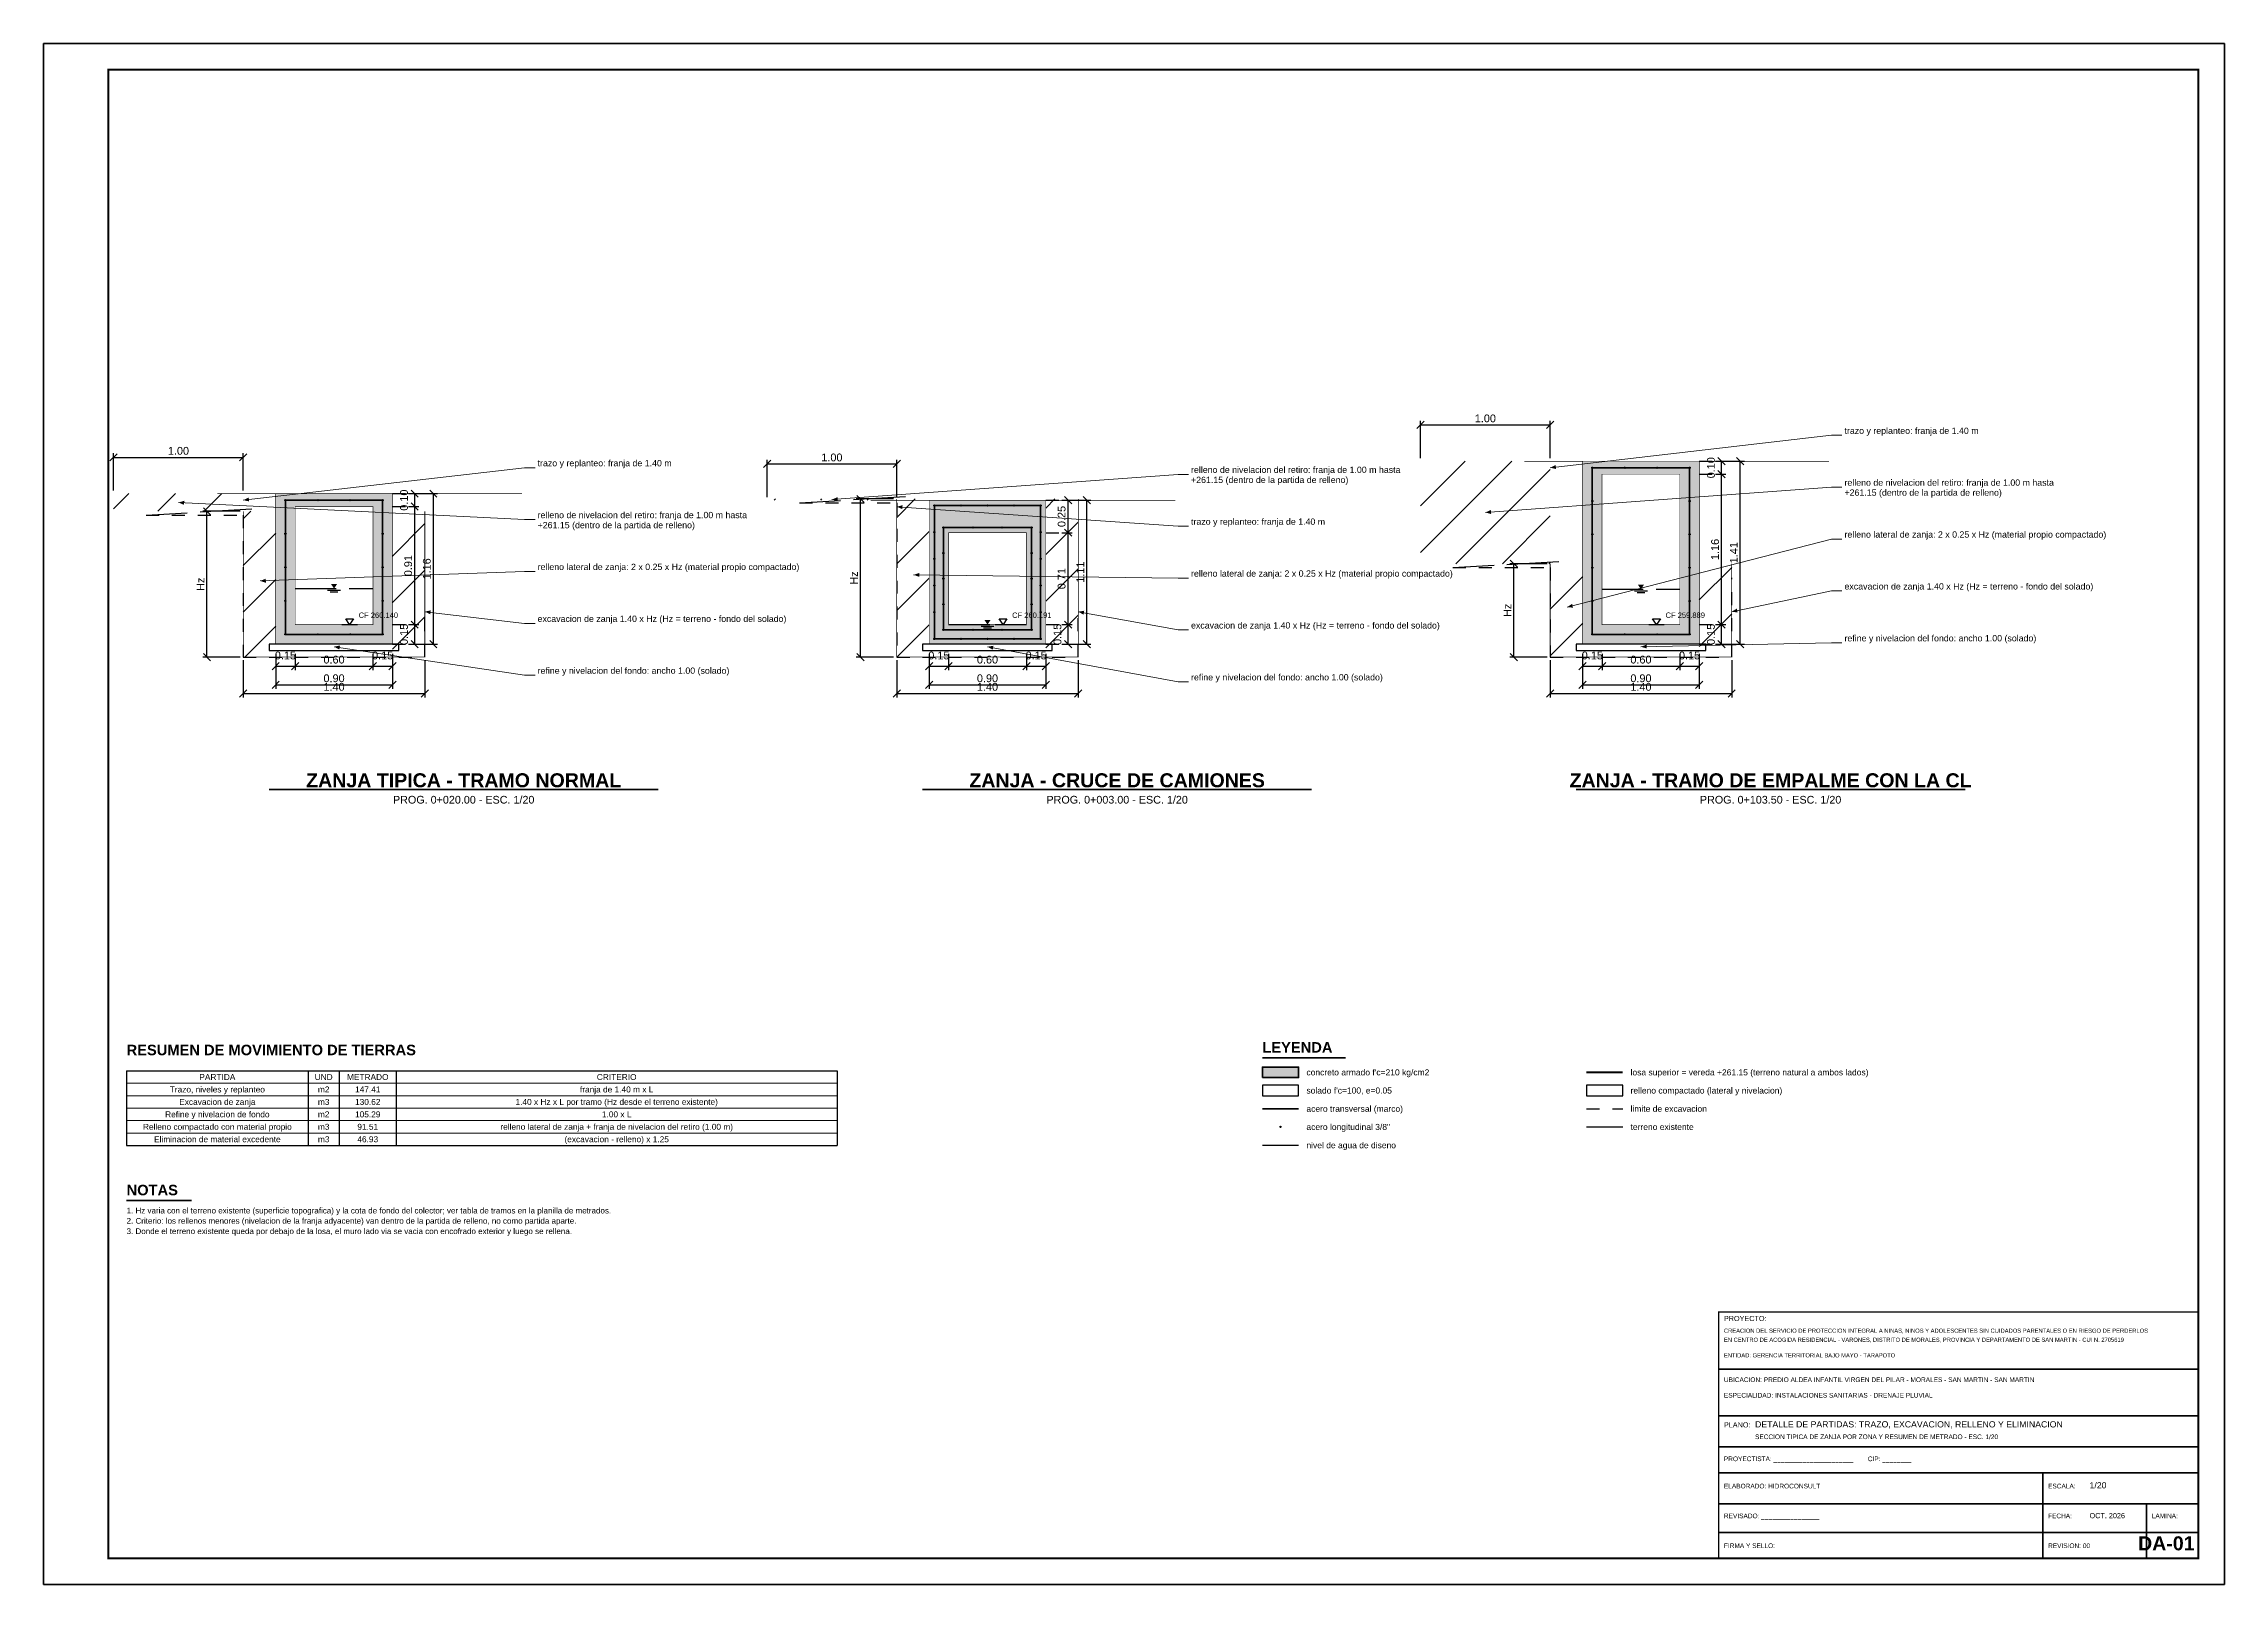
# Model space of a CAD drawing. Header units: metres. Extents: x 349122 to 349453, y 9281252 to 9281971.
# Drawn here: x 349172 to 349188.82, y 9281451.79 to 9281463.67 of the extents above; entities that cross this region are included whole.
import ezdxf
from ezdxf.enums import TextEntityAlignment as Align

# ---------------------------------------------------------------- set-up
doc = ezdxf.new("R2010")
doc.units = ezdxf.units.M
doc.header["$LTSCALE"] = 0.25
doc.linetypes.add('DASHED', pattern=[1.524, 1.27, -0.254])
doc.linetypes.add('HIDDEN', pattern=[0.375, 0.25, -0.125])
for name, color, linetype, lineweight in [('ACERO', 1, 'CONTINUOUS', 35), ('AGUA', 150, 'DASHED', 25), ('CONCRETO', 250, 'CONTINUOUS', 50), ('COTAS', 94, 'CONTINUOUS', 18), ('GRILLA', 9, 'CONTINUOUS', 13), ('LLAMADAS', 30, 'CONTINUOUS', 18), ('MARCO', 7, 'CONTINUOUS', 50), ('ROTULO', 7, 'CONTINUOUS', 35), ('TERRENO', 7, 'CONTINUOUS', 30), ('TITULOS', 160, 'CONTINUOUS', 35)]:
    doc.layers.add(name, color=color, linetype=linetype, lineweight=lineweight)
for name, color, linetype in [('ACERO-PUNTOS', 5, 'CONTINUOUS'), ('AGUA-SIMBOLO', 150, 'CONTINUOUS'), ('EXCAVACION', 8, 'HIDDEN'), ('GUITARRA', 8, 'CONTINUOUS'), ('LEYENDA', 7, 'CONTINUOUS'), ('NIVELES', 7, 'CONTINUOUS'), ('RELLENO', 32, 'CONTINUOUS'), ('ROTULO-TEXTO', 7, 'CONTINUOUS'), ('SOLADO', 8, 'CONTINUOUS'), ('TERRENO-EXISTENTE', 8, 'DASHED'), ('TEXTOS', 7, 'CONTINUOUS'), ('TEXTOS-NOTAS', 7, 'CONTINUOUS')]:
    doc.layers.add(name, color=color, linetype=linetype)
doc.layers.add('CONCRETO-ACHURADO', color=8, linetype='CONTINUOUS', true_color=0xe2e2e2)
doc.styles.get("Standard").update_dxf_attribs({"font": 'arial.ttf'})
doc.styles.add('TITULOS', font='arialbd.ttf')
doc.dimstyles.new('COT-20', dxfattribs={"dimscale": 0.02, "dimtxt": 3, "dimasz": 2.2, "dimexe": 1.6, "dimexo": 1.2, "dimgap": 1, "dimtad": 1, "dimzin": 0, "dimdsep": 46, "dimtxsty": 'Standard', "dimtsz": 1.4, "dimcen": 2.5, "dimclrd": 256, "dimclre": 256, "dimclrt": 7, "dimazin": 3, "dimtfac": 1, "dimtmove": 0, "dimatfit": 3})

msp = doc.modelspace()

# ---------------------------------------------------------------- texts
at = {"layer": 'LEYENDA'}
for s, p in [("concreto armado f'c=210 kg/cm2", (349181.74, 9281455.738)), ('losa superior = vereda +261.15 (terreno natural a ambos lados)', (349184.24, 9281455.738)), ("solado f'c=100, e=0.05", (349181.74, 9281455.598)), ('acero transversal (marco)', (349181.74, 9281455.457)), ('relleno compactado (lateral y nivelacion)', (349184.24, 9281455.598)), ('limite de excavacion', (349184.24, 9281455.457)), ('acero longitudinal 3/8"', (349181.74, 9281455.317)), ('terreno existente', (349184.24, 9281455.317)), ('nivel de agua de diseno', (349181.74, 9281455.176))]:
    msp.add_text(s, height=0.0468, dxfattribs=at).set_placement(p, align=Align.MIDDLE_LEFT)
at = {"layer": 'NIVELES'}
for s, p in [('CF 260.140', (349174.43, 9281459.242)), ('CF 260.191', (349179.47, 9281459.242)), ('CF 259.889', (349184.51, 9281459.242))]:
    msp.add_text(s, height=0.0416, dxfattribs=at).set_placement(p)
at = {"layer": 'ROTULO-TEXTO'}
for s, height, p in [('PROYECTO:', 0.04, (349184.96, 9281453.82)), ('CREACION DEL SERVICIO DE PROTECCION INTEGRAL A NINAS, NINOS Y ADOLESCENTES SIN CUIDADOS PARENTALES O EN RIESGO DE PERDERLOS', 0.032, (349184.96, 9281453.73)), ('EN CENTRO DE ACOGIDA RESIDENCIAL - VARONES, DISTRITO DE MORALES, PROVINCIA Y DEPARTAMENTO DE SAN MARTIN - CUI N. 2705619', 0.032, (349184.96, 9281453.66)), ('ENTIDAD: GERENCIA TERRITORIAL BAJO MAYO - TARAPOTO', 0.032, (349184.96, 9281453.54)), ('UBICACION: PREDIO ALDEA INFANTIL VIRGEN DEL PILAR - MORALES - SAN MARTIN - SAN MARTIN', 0.036, (349184.96, 9281453.35)), ('ESPECIALIDAD: INSTALACIONES SANITARIAS - DRENAJE PLUVIAL', 0.036, (349184.96, 9281453.23)), ('PLANO:', 0.04, (349184.96, 9281453)), ('SECCION TIPICA DE ZANJA POR ZONA Y RESUMEN DE METRADO - ESC. 1/20', 0.036, (349185.2, 9281452.91)), ('DETALLE DE PARTIDAS: TRAZO, EXCAVACION, RELLENO Y ELIMINACION', 0.048, (349185.2, 9281453)), ('PROYECTISTA: ______________________        CIP: ________', 0.036, (349184.96, 9281452.74)), ('ELABORADO: HIDROCONSULT', 0.036, (349184.96, 9281452.53)), ('ESCALA:', 0.036, (349187.46, 9281452.53)), ('1/20', 0.048, (349187.78, 9281452.53)), ('REVISADO: ________________', 0.036, (349184.96, 9281452.3)), ('FECHA:', 0.036, (349187.46, 9281452.3)), ('OCT. 2026', 0.04, (349187.78, 9281452.3)), ('LAMINA:', 0.036, (349188.26, 9281452.3)), ('FIRMA Y SELLO:', 0.036, (349184.96, 9281452.07)), ('REVISION: 00', 0.036, (349187.46, 9281452.07))]:
    msp.add_text(s, height=height, dxfattribs=at).set_placement(p)
at = {"layer": 'TEXTOS'}
for s, p in [('trazo y replanteo: franja de 1.40 m', (349185.89, 9281460.661)), ('trazo y replanteo: franja de 1.40 m', (349175.81, 9281460.411)), ('relleno de nivelacion del retiro: franja de 1.00 m hasta', (349180.85, 9281460.36)), ('+261.15 (dentro de la partida de relleno)', (349180.85, 9281460.282)), ('+261.15 (dentro de la partida de relleno)', (349185.89, 9281460.184)), ('relleno de nivelacion del retiro: franja de 1.00 m hasta', (349185.89, 9281460.261)), ('relleno de nivelacion del retiro: franja de 1.00 m hasta', (349175.81, 9281460.011)), ('trazo y replanteo: franja de 1.40 m', (349180.85, 9281459.96)), ('+261.15 (dentro de la partida de relleno)', (349175.81, 9281459.933)), ('relleno lateral de zanja: 2 x 0.25 x Hz (material propio compactado)', (349185.89, 9281459.861)), ('relleno lateral de zanja: 2 x 0.25 x Hz (material propio compactado)', (349175.81, 9281459.611)), ('relleno lateral de zanja: 2 x 0.25 x Hz (material propio compactado)', (349180.85, 9281459.56)), ('excavacion de zanja 1.40 x Hz (Hz = terreno - fondo del solado)', (349185.89, 9281459.461)), ('excavacion de zanja 1.40 x Hz (Hz = terreno - fondo del solado)', (349175.81, 9281459.211)), ('excavacion de zanja 1.40 x Hz (Hz = terreno - fondo del solado)', (349180.85, 9281459.16)), ('refine y nivelacion del fondo: ancho 1.00 (solado)', (349185.89, 9281459.061)), ('refine y nivelacion del fondo: ancho 1.00 (solado)', (349175.81, 9281458.811)), ('refine y nivelacion del fondo: ancho 1.00 (solado)', (349180.85, 9281458.76))]:
    msp.add_text(s, height=0.0486, dxfattribs=at).set_placement(p)
for s, height, p in [('PROG. 0+020.00 - ESC. 1/20', 0.0594, (349175.24, 9281457.84)), ('PROG. 0+003.00 - ESC. 1/20', 0.0594, (349180.28, 9281457.84)), ('PROG. 0+103.50 - ESC. 1/20', 0.0594, (349185.32, 9281457.84)), ('PARTIDA', 0.0459, (349173.34, 9281455.702)), ('UND', 0.0459, (349174.16, 9281455.702)), ('METRADO', 0.0459, (349174.5, 9281455.702)), ('CRITERIO', 0.0459, (349176.42, 9281455.702)), ('Trazo, niveles y replanteo', 0.0459, (349173.34, 9281455.606)), ('Excavacion de zanja', 0.0459, (349173.34, 9281455.51)), ('m2', 0.0459, (349174.16, 9281455.606)), ('m3', 0.0459, (349174.16, 9281455.51)), ('147.41', 0.0459, (349174.5, 9281455.606)), ('130.62', 0.0459, (349174.5, 9281455.51)), ('1.40 x Hz x L por tramo (Hz desde el terreno existente)', 0.0459, (349176.42, 9281455.51)), ('franja de 1.40 m x L', 0.0459, (349176.42, 9281455.606)), ('Relleno compactado con material propio', 0.0459, (349173.34, 9281455.318)), ('Refine y nivelacion de fondo', 0.0459, (349173.34, 9281455.414)), ('m2', 0.0459, (349174.16, 9281455.414)), ('m3', 0.0459, (349174.16, 9281455.318)), ('105.29', 0.0459, (349174.5, 9281455.414)), ('91.51', 0.0459, (349174.5, 9281455.318)), ('relleno lateral de zanja + franja de nivelacion del retiro (1.00 m)', 0.0459, (349176.42, 9281455.318)), ('1.00 x L', 0.0459, (349176.42, 9281455.414)), ('Eliminacion de material excedente', 0.0459, (349173.34, 9281455.222)), ('m3', 0.0459, (349174.16, 9281455.222)), ('46.93', 0.0459, (349174.5, 9281455.222)), ('(excavacion - relleno) x 1.25', 0.0459, (349176.42, 9281455.222))]:
    msp.add_text(s, height=height, dxfattribs=at).set_placement(p, align=Align.MIDDLE_CENTER)
at = {"layer": 'TEXTOS-NOTAS'}
for s, p in [('1. Hz varia con el terreno existente (superficie topografica) y la cota de fondo del colector; ver tabla de tramos en la planilla de metrados.', (349172.64, 9281454.65)), ('3. Donde el terreno existente queda por debajo de la losa, el muro lado via se vacia con encofrado exterior y luego se rellena.', (349172.64, 9281454.491)), ('2. Criterio: los rellenos menores (nivelacion de la franja adyacente) van dentro de la partida de relleno, no como partida aparte.', (349172.64, 9281454.571))]:
    msp.add_text(s, height=0.0442, dxfattribs=at).set_placement(p)
at = {"layer": 'TITULOS', "style": 'TITULOS'}
for s, p in [('ZANJA TIPICA - TRAMO NORMAL', (349175.24, 9281457.99)), ('ZANJA - CRUCE DE CAMIONES', (349180.28, 9281457.99)), ('ZANJA - TRAMO DE EMPALME CON LA CL', (349185.32, 9281457.99))]:
    msp.add_text(s, height=0.108, dxfattribs=at).set_placement(p, align=Align.MIDDLE_CENTER)
for s, p in [('RESUMEN DE MOVIMIENTO DE TIERRAS', (349172.64, 9281455.87)), ('LEYENDA', (349181.4, 9281455.89)), ('NOTAS', (349172.64, 9281454.79))]:
    msp.add_text(s, height=0.081, dxfattribs=at).set_placement(p)
msp.add_text('DA-01', height=0.108, dxfattribs=at).set_placement((349188.59, 9281452.02), align=Align.BOTTOM_RIGHT)

# ---------------------------------------------------------------- blocks, each defined once
blk = doc.blocks.new('ACERO-38')
at = {"layer": 'ACERO-PUNTOS'}
h = blk.add_hatch(color=5, dxfattribs=at)
h.dxf.hatch_style = 1
h.paths.add_polyline_path([(-0.00475, 0, 1), (0.00475, 0, 1)])
at = {"layer": 'ACERO-PUNTOS', "color": 5}
blk.add_circle((0, 0), 0.00475, dxfattribs=at)
blk = doc.blocks.new('SIMB-AGUA')
at = {"layer": 'AGUA-SIMBOLO'}
for p, q in [((-2.5, -0.6), (2.5, -0.6)), ((-1.5, -1.2), (1.5, -1.2))]:
    blk.add_line(p, q, dxfattribs=at)
blk.add_solid([(0, 0), (-1.2, 1.8), (1.2, 1.8)], dxfattribs=at)
blk = doc.blocks.new('SIMB-NIVEL')
at = {"layer": 'NIVELES'}
blk.add_line((-3, 0), (3, 0), dxfattribs=at)
blk.add_lwpolyline([(0, 0), (-1.5, 2.2), (1.5, 2.2)], close=True, dxfattribs=at)

# ---------------------------------------------------------------- dimensions: what is measured, and where the dimension line sits
at = {"layer": 'COTAS'}
for base, p1, p2, text in [((349182.62, 9281460.73), (349182.62, 9281460.45), (349183.62, 9281460.45), '1.00'), ((349172.54, 9281460.48), (349172.54, 9281460.2), (349173.54, 9281460.2), '1.00'), ((349177.58, 9281460.429), (349177.58, 9281460.149), (349178.58, 9281460.149), '1.00'), ((349173.54, 9281458.66), (349173.54, 9281458.94), (349174.94, 9281458.94), '1.40'), ((349178.58, 9281458.66), (349178.58, 9281458.94), (349179.98, 9281458.94), '1.40'), ((349183.62, 9281458.66), (349183.62, 9281458.94), (349185.02, 9281458.94), '1.40')]:
    msp.add_linear_dim(base=base, p1=p1, p2=p2, text=text, dimstyle='COT-20', dxfattribs=at).render()
for base, p1, p2 in [((349184.942, 9281460.35), (349184.87, 9281460.35), (349184.87, 9281460.45)), ((349184.942, 9281459.19), (349184.87, 9281459.19), (349184.87, 9281460.35)), ((349185.086, 9281459.04), (349184.87, 9281459.04), (349184.87, 9281460.45)), ((349174.862, 9281460.1), (349174.79, 9281460.1), (349174.79, 9281460.2)), ((349175.006, 9281459.04), (349174.79, 9281459.04), (349174.79, 9281460.2)), ((349174.862, 9281459.19), (349174.79, 9281459.19), (349174.79, 9281460.1)), ((349179.902, 9281459.899), (349179.83, 9281459.899), (349179.83, 9281460.149)), ((349180.046, 9281459.04), (349179.83, 9281459.04), (349179.83, 9281460.149)), ((349179.902, 9281459.19), (349179.83, 9281459.19), (349179.83, 9281459.899)), ((349174.862, 9281459.04), (349174.79, 9281459.04), (349174.79, 9281459.19)), ((349179.902, 9281459.04), (349179.83, 9281459.04), (349179.83, 9281459.19)), ((349184.942, 9281459.04), (349184.87, 9281459.04), (349184.87, 9281459.19))]:
    msp.add_linear_dim(base=base, p1=p1, p2=p2, angle=90, dimstyle='COT-20', dxfattribs=at).render()
for base, p1, p2 in [((349178.3, 9281458.94), (349178.58, 9281458.94), (349178.58, 9281460.159)), ((349173.26, 9281458.94), (349173.54, 9281458.94), (349173.54, 9281460.064)), ((349183.34, 9281458.94), (349183.62, 9281458.94), (349183.62, 9281459.66))]:
    msp.add_linear_dim(base=base, p1=p1, p2=p2, angle=90, text='Hz', dimstyle='COT-20', dxfattribs=at).render()
for base, p1, p2 in [((349173.79, 9281458.87), (349173.79, 9281458.99), (349173.94, 9281458.99)), ((349173.79, 9281458.726), (349173.79, 9281458.99), (349174.69, 9281458.99)), ((349173.94, 9281458.87), (349173.94, 9281458.99), (349174.54, 9281458.99)), ((349174.54, 9281458.87), (349174.54, 9281458.99), (349174.69, 9281458.99)), ((349178.83, 9281458.87), (349178.83, 9281458.99), (349178.98, 9281458.99)), ((349178.83, 9281458.726), (349178.83, 9281458.99), (349179.73, 9281458.99)), ((349178.98, 9281458.87), (349178.98, 9281458.99), (349179.58, 9281458.99)), ((349179.58, 9281458.87), (349179.58, 9281458.99), (349179.73, 9281458.99)), ((349183.87, 9281458.87), (349183.87, 9281458.99), (349184.02, 9281458.99)), ((349183.87, 9281458.726), (349183.87, 9281458.99), (349184.77, 9281458.99)), ((349184.02, 9281458.87), (349184.02, 9281458.99), (349184.62, 9281458.99)), ((349184.62, 9281458.87), (349184.62, 9281458.99), (349184.77, 9281458.99))]:
    msp.add_linear_dim(base=base, p1=p1, p2=p2, dimstyle='COT-20', dxfattribs=at).render()

# ---------------------------------------------------------------- hatches: boundary and pattern name
at = {"layer": 'CONCRETO-ACHURADO', "true_color": 0xe2e2e2}
h = msp.add_hatch(color=7, dxfattribs=at)
h.dxf.hatch_style = 1
h.paths.add_polyline_path([(349183.87, 9281460.35), (349184.77, 9281460.35), (349184.77, 9281460.45), (349183.87, 9281460.45)])
h = msp.add_hatch(color=7, dxfattribs=at)
h.dxf.hatch_style = 1
h.paths.add_polyline_path([(349183.87, 9281459.19), (349184.02, 9281459.19), (349184.02, 9281460.35), (349183.87, 9281460.35)])
h = msp.add_hatch(color=7, dxfattribs=at)
h.dxf.hatch_style = 1
h.paths.add_polyline_path([(349184.62, 9281459.19), (349184.77, 9281459.19), (349184.77, 9281460.35), (349184.62, 9281460.35)])
h = msp.add_hatch(color=7, dxfattribs=at)
h.dxf.hatch_style = 1
h.paths.add_polyline_path([(349173.79, 9281460.1), (349174.69, 9281460.1), (349174.69, 9281460.2), (349173.79, 9281460.2)])
h = msp.add_hatch(color=7, dxfattribs=at)
h.dxf.hatch_style = 1
h.paths.add_polyline_path([(349173.79, 9281459.19), (349173.94, 9281459.19), (349173.94, 9281460.1), (349173.79, 9281460.1)])
h = msp.add_hatch(color=7, dxfattribs=at)
h.dxf.hatch_style = 1
h.paths.add_polyline_path([(349174.54, 9281459.19), (349174.69, 9281459.19), (349174.69, 9281460.1), (349174.54, 9281460.1)])
h = msp.add_hatch(color=7, dxfattribs=at)
h.dxf.hatch_style = 1
h.paths.add_polyline_path([(349178.83, 9281459.899), (349179.73, 9281459.899), (349179.73, 9281460.149), (349178.83, 9281460.149)])
h = msp.add_hatch(color=7, dxfattribs=at)
h.dxf.hatch_style = 1
h.paths.add_polyline_path([(349178.83, 9281459.19), (349178.98, 9281459.19), (349178.98, 9281459.899), (349178.83, 9281459.899)])
h = msp.add_hatch(color=7, dxfattribs=at)
h.dxf.hatch_style = 1
h.paths.add_polyline_path([(349179.58, 9281459.19), (349179.73, 9281459.19), (349179.73, 9281459.899), (349179.58, 9281459.899)])
h = msp.add_hatch(color=7, dxfattribs=at)
h.dxf.hatch_style = 1
h.paths.add_polyline_path([(349173.79, 9281459.04), (349174.69, 9281459.04), (349174.69, 9281459.19), (349173.79, 9281459.19)])
h = msp.add_hatch(color=7, dxfattribs=at)
h.dxf.hatch_style = 1
h.paths.add_polyline_path([(349178.83, 9281459.04), (349179.73, 9281459.04), (349179.73, 9281459.19), (349178.83, 9281459.19)])
h = msp.add_hatch(color=7, dxfattribs=at)
h.dxf.hatch_style = 1
h.paths.add_polyline_path([(349183.87, 9281459.04), (349184.77, 9281459.04), (349184.77, 9281459.19), (349183.87, 9281459.19)])
h = msp.add_hatch(color=7, dxfattribs=at)
h.dxf.hatch_style = 1
h.paths.add_polyline_path([(349181.4, 9281455.698), (349181.68, 9281455.698), (349181.68, 9281455.778), (349181.4, 9281455.778)])
at = {"layer": 'RELLENO'}
h = msp.add_hatch(dxfattribs=at)
h.set_pattern_fill('ANSI31', scale=0.08)
h.paths.add_polyline_path([(349182.62, 9281459.66), (349183.62, 9281459.66), (349183.62, 9281460.45), (349182.62, 9281460.45)])
h = msp.add_hatch(dxfattribs=at)
h.set_pattern_fill('ANSI31', scale=0.08)
h.paths.add_polyline_path([(349172.54, 9281460.064), (349173.54, 9281460.064), (349173.54, 9281460.2), (349172.54, 9281460.2)])
h = msp.add_hatch(dxfattribs=at)
h.set_pattern_fill('ANSI31', scale=0.08)
h.paths.add_polyline_path([(349173.54, 9281460.064), (349173.54, 9281458.94), (349173.79, 9281458.94), (349173.79, 9281460.064)])
h = msp.add_hatch(dxfattribs=at)
h.set_pattern_fill('ANSI31', scale=0.08)
h.paths.add_polyline_path([(349174.69, 9281460.064), (349174.69, 9281458.94), (349174.94, 9281458.94), (349174.94, 9281460.064)])
h = msp.add_hatch(dxfattribs=at)
h.set_pattern_fill('ANSI31', scale=0.08)
h.paths.add_polyline_path([(349177.58, 9281460.159), (349178.58, 9281460.159), (349178.58, 9281460.149), (349177.58, 9281460.149)])
h = msp.add_hatch(dxfattribs=at)
h.set_pattern_fill('ANSI31', scale=0.08)
h.paths.add_polyline_path([(349178.58, 9281460.159), (349178.58, 9281458.94), (349178.83, 9281458.94), (349178.83, 9281460.159)])
h = msp.add_hatch(dxfattribs=at)
h.set_pattern_fill('ANSI31', scale=0.08)
h.paths.add_polyline_path([(349179.73, 9281460.159), (349179.73, 9281458.94), (349179.98, 9281458.94), (349179.98, 9281460.159)])
h = msp.add_hatch(dxfattribs=at)
h.set_pattern_fill('ANSI31', scale=0.08)
h.paths.add_polyline_path([(349183.62, 9281459.66), (349183.62, 9281458.94), (349183.87, 9281458.94), (349183.87, 9281459.66)])
h = msp.add_hatch(dxfattribs=at)
h.set_pattern_fill('ANSI31', scale=0.08)
h.paths.add_polyline_path([(349184.77, 9281459.66), (349184.77, 9281458.94), (349185.02, 9281458.94), (349185.02, 9281459.66)])

# ---------------------------------------------------------------- linework, layer by layer
at = {"layer": 'ACERO'}
for points in [[(349183.945, 9281459.115), (349184.695, 9281459.115), (349184.695, 9281460.4), (349183.945, 9281460.4)], [(349173.865, 9281459.115), (349174.615, 9281459.115), (349174.615, 9281460.15), (349173.865, 9281460.15)], [(349178.87, 9281459.08), (349179.69, 9281459.08), (349179.69, 9281460.109), (349178.87, 9281460.109)], [(349178.94, 9281459.15), (349179.62, 9281459.15), (349179.62, 9281459.939), (349178.94, 9281459.939)]]:
    msp.add_lwpolyline(points, close=True, dxfattribs=at)
at = {"layer": 'ACERO', "const_width": 0.014}
msp.add_lwpolyline([(349181.4, 9281455.457), (349181.68, 9281455.457)], dxfattribs=at)
at = {"layer": 'AGUA'}
for p, q in [((349173.94, 9281459.468), (349174.54, 9281459.468)), ((349184.02, 9281459.463), (349184.62, 9281459.463)), ((349178.98, 9281459.19), (349179.58, 9281459.19)), ((349181.4, 9281455.176), (349181.68, 9281455.176))]:
    msp.add_line(p, q, dxfattribs=at)
at = {"layer": 'CONCRETO', "const_width": 0.004}
for points in [[(349183.87, 9281459.04), (349184.77, 9281459.04), (349184.77, 9281460.45), (349183.87, 9281460.45)], [(349184.02, 9281459.19), (349184.62, 9281459.19), (349184.62, 9281460.35), (349184.02, 9281460.35)], [(349173.79, 9281459.04), (349174.69, 9281459.04), (349174.69, 9281460.2), (349173.79, 9281460.2)], [(349173.94, 9281459.19), (349174.54, 9281459.19), (349174.54, 9281460.1), (349173.94, 9281460.1)], [(349178.83, 9281459.04), (349179.73, 9281459.04), (349179.73, 9281460.149), (349178.83, 9281460.149)], [(349178.98, 9281459.19), (349179.58, 9281459.19), (349179.58, 9281459.899), (349178.98, 9281459.899)]]:
    msp.add_lwpolyline(points, close=True, dxfattribs=at)
at = {"layer": 'CONCRETO'}
msp.add_lwpolyline([(349181.4, 9281455.698), (349181.68, 9281455.698), (349181.68, 9281455.778), (349181.4, 9281455.778)], close=True, dxfattribs=at)
at = {"layer": 'EXCAVACION'}
msp.add_line((349183.9, 9281455.457), (349184.18, 9281455.457), dxfattribs=at)
for points in [[(349172.79, 9281460.034), (349173.54, 9281460.034), (349173.54, 9281458.94), (349174.94, 9281458.94), (349174.94, 9281459.3)], [(349177.83, 9281460.129), (349178.58, 9281460.129), (349178.58, 9281458.94), (349179.98, 9281458.94), (349179.98, 9281459.249)], [(349182.87, 9281459.63), (349183.62, 9281459.63), (349183.62, 9281458.94), (349185.02, 9281458.94), (349185.02, 9281459.55)]]:
    msp.add_lwpolyline(points, dxfattribs=at)
at = {"layer": 'EXCAVACION', "const_width": 0.006}
for points in [[(349173.54, 9281460.064), (349173.54, 9281458.94), (349174.94, 9281458.94), (349174.94, 9281460.064)], [(349178.58, 9281460.159), (349178.58, 9281458.94), (349179.98, 9281458.94), (349179.98, 9281460.159)], [(349183.62, 9281459.66), (349183.62, 9281458.94), (349185.02, 9281458.94), (349185.02, 9281459.66)]]:
    msp.add_lwpolyline(points, dxfattribs=at)
at = {"layer": 'GRILLA'}
for p, q in [((349172.64, 9281455.654), (349178.12, 9281455.654)), ((349172.64, 9281455.558), (349178.12, 9281455.558)), ((349172.64, 9281455.462), (349178.12, 9281455.462)), ((349172.64, 9281455.366), (349178.12, 9281455.366)), ((349172.64, 9281455.27), (349178.12, 9281455.27))]:
    msp.add_line(p, q, dxfattribs=at)
at = {"layer": 'GUITARRA'}
for p, q in [((349184.77, 9281460.45), (349184.87, 9281460.45)), ((349184.77, 9281460.35), (349184.87, 9281460.35)), ((349174.69, 9281460.2), (349174.79, 9281460.2)), ((349174.69, 9281460.1), (349174.79, 9281460.1)), ((349179.73, 9281460.149), (349179.83, 9281460.149)), ((349179.73, 9281459.899), (349179.83, 9281459.899)), ((349174.69, 9281459.19), (349174.79, 9281459.19)), ((349179.73, 9281459.19), (349179.83, 9281459.19)), ((349184.77, 9281459.19), (349184.87, 9281459.19)), ((349174.69, 9281459.04), (349174.79, 9281459.04)), ((349179.73, 9281459.04), (349179.83, 9281459.04)), ((349184.77, 9281459.04), (349184.87, 9281459.04))]:
    msp.add_line(p, q, dxfattribs=at)
at = {"layer": 'LLAMADAS'}
for p, q in [((349185.79, 9281460.65), (349183.62, 9281460.4)), ((349185.87, 9281460.65), (349185.79, 9281460.65)), ((349175.71, 9281460.4), (349173.54, 9281460.15)), ((349175.79, 9281460.4), (349175.71, 9281460.4)), ((349180.75, 9281460.349), (349178.08, 9281460.154)), ((349180.83, 9281460.349), (349180.75, 9281460.349)), ((349185.79, 9281460.25), (349183.12, 9281460.055)), ((349185.87, 9281460.25), (349185.79, 9281460.25)), ((349175.71, 9281460), (349173.04, 9281460.132)), ((349180.75, 9281459.949), (349178.58, 9281460.099)), ((349175.79, 9281460), (349175.71, 9281460)), ((349180.83, 9281459.949), (349180.75, 9281459.949)), ((349185.79, 9281459.85), (349183.75, 9281459.325)), ((349185.87, 9281459.85), (349185.79, 9281459.85)), ((349175.71, 9281459.6), (349173.67, 9281459.527)), ((349175.79, 9281459.6), (349175.71, 9281459.6)), ((349180.75, 9281459.549), (349178.71, 9281459.574)), ((349180.83, 9281459.549), (349180.75, 9281459.549)), ((349185.79, 9281459.45), (349185.02, 9281459.29)), ((349185.87, 9281459.45), (349185.79, 9281459.45)), ((349175.71, 9281459.2), (349174.94, 9281459.29)), ((349175.79, 9281459.2), (349175.71, 9281459.2)), ((349180.75, 9281459.149), (349179.98, 9281459.29)), ((349175.71, 9281458.8), (349174.24, 9281459.02)), ((349180.75, 9281458.749), (349179.28, 9281459.02)), ((349180.83, 9281459.149), (349180.75, 9281459.149)), ((349185.79, 9281459.05), (349184.32, 9281459.02)), ((349185.87, 9281459.05), (349185.79, 9281459.05)), ((349175.79, 9281458.8), (349175.71, 9281458.8)), ((349180.83, 9281458.749), (349180.75, 9281458.749))]:
    msp.add_line(p, q, dxfattribs=at)
for points in [[(349183.62, 9281460.4), (349183.665, 9281460.39), (349183.662, 9281460.421)], [(349173.04, 9281460.132), (349173.083, 9281460.114), (349173.085, 9281460.145)], [(349173.54, 9281460.15), (349173.585, 9281460.14), (349173.582, 9281460.17)], [(349178.08, 9281460.154), (349178.125, 9281460.142), (349178.123, 9281460.173)], [(349178.58, 9281460.099), (349178.623, 9281460.081), (349178.625, 9281460.111)], [(349183.12, 9281460.055), (349183.165, 9281460.043), (349183.163, 9281460.074)], [(349173.67, 9281459.527), (349173.715, 9281459.513), (349173.713, 9281459.544)], [(349178.71, 9281459.574), (349178.754, 9281459.559), (349178.754, 9281459.589)], [(349183.75, 9281459.325), (349183.796, 9281459.321), (349183.789, 9281459.351)], [(349174.94, 9281459.29), (349174.982, 9281459.27), (349174.985, 9281459.3)], [(349179.98, 9281459.29), (349180.021, 9281459.267), (349180.026, 9281459.297)], [(349185.02, 9281459.29), (349185.066, 9281459.284), (349185.06, 9281459.314)], [(349174.24, 9281459.02), (349174.281, 9281458.998), (349174.286, 9281459.029)], [(349179.28, 9281459.02), (349179.32, 9281458.997), (349179.326, 9281459.027)], [(349184.32, 9281459.02), (349184.364, 9281459.006), (349184.364, 9281459.036)]]:
    msp.add_solid(points, dxfattribs=at)
at = {"layer": 'MARCO'}
msp.add_lwpolyline([(349172, 9281451.79), (349188.82, 9281451.79), (349188.82, 9281463.67), (349172, 9281463.67)], close=True, dxfattribs=at)
at = {"layer": 'MARCO', "const_width": 0.016}
msp.add_lwpolyline([(349172.5, 9281451.99), (349188.62, 9281451.99), (349188.62, 9281463.47), (349172.5, 9281463.47)], close=True, dxfattribs=at)
at = {"layer": 'RELLENO'}
msp.add_lwpolyline([(349183.9, 9281455.558), (349184.18, 9281455.558), (349184.18, 9281455.638), (349183.9, 9281455.638)], close=True, dxfattribs=at)
at = {"layer": 'ROTULO'}
for p, q in [((349184.92, 9281453.45), (349188.62, 9281453.45)), ((349184.92, 9281453.09), (349188.62, 9281453.09)), ((349184.92, 9281452.85), (349188.62, 9281452.85)), ((349184.92, 9281452.65), (349188.62, 9281452.65)), ((349187.42, 9281452.65), (349187.42, 9281451.99)), ((349184.92, 9281452.41), (349188.62, 9281452.41)), ((349188.22, 9281452.41), (349188.22, 9281451.99)), ((349184.92, 9281452.19), (349188.62, 9281452.19))]:
    msp.add_line(p, q, dxfattribs=at)
at = {"layer": 'ROTULO', "const_width": 0.01}
msp.add_lwpolyline([(349184.92, 9281451.99), (349188.62, 9281451.99), (349188.62, 9281453.89), (349184.92, 9281453.89)], close=True, dxfattribs=at)
at = {"layer": 'SOLADO'}
for points in [[(349173.74, 9281458.99), (349174.74, 9281458.99), (349174.74, 9281459.04), (349173.74, 9281459.04)], [(349178.78, 9281458.99), (349179.78, 9281458.99), (349179.78, 9281459.04), (349178.78, 9281459.04)], [(349183.82, 9281458.99), (349184.82, 9281458.99), (349184.82, 9281459.04), (349183.82, 9281459.04)], [(349181.4, 9281455.558), (349181.68, 9281455.558), (349181.68, 9281455.638), (349181.4, 9281455.638)]]:
    msp.add_lwpolyline(points, close=True, dxfattribs=at)
at = {"layer": 'TERRENO'}
for points, const_width in [([(349183.42, 9281460.45), (349183.87, 9281460.45)], 0.006), ([(349184.77, 9281460.45), (349185.77, 9281460.45)], 0.006), ([(349173.34, 9281460.2), (349173.79, 9281460.2)], 0.006), ([(349174.69, 9281460.2), (349175.69, 9281460.2)], 0.006), ([(349178.38, 9281460.149), (349178.83, 9281460.149)], 0.006), ([(349179.73, 9281460.149), (349180.73, 9281460.149)], 0.006), ([(349183.9, 9281455.738), (349184.18, 9281455.738)], 0.014)]:
    msp.add_lwpolyline(points, dxfattribs=dict(at, const_width=const_width))
at = {"layer": 'TERRENO-EXISTENTE'}
msp.add_line((349183.9, 9281455.317), (349184.18, 9281455.317), dxfattribs=at)
for points in [[(349172.79, 9281460.034), (349173.29, 9281460.064), (349173.64, 9281460.084)], [(349177.83, 9281460.129), (349178.33, 9281460.159), (349178.68, 9281460.179)], [(349182.87, 9281459.63), (349183.37, 9281459.66), (349183.72, 9281459.68)]]:
    msp.add_lwpolyline(points, dxfattribs=at)
at = {"layer": 'TEXTOS'}
for p, q in [((349172.64, 9281455.75), (349178.12, 9281455.75)), ((349172.64, 9281455.75), (349172.64, 9281455.174)), ((349174.04, 9281455.75), (349174.04, 9281455.174)), ((349174.28, 9281455.75), (349174.28, 9281455.174)), ((349174.72, 9281455.75), (349174.72, 9281455.174)), ((349178.12, 9281455.75), (349178.12, 9281455.174)), ((349172.64, 9281455.174), (349178.12, 9281455.174))]:
    msp.add_line(p, q, dxfattribs=at)
at = {"layer": 'TITULOS'}
for p, q in [((349173.74, 9281457.92), (349176.74, 9281457.92)), ((349178.78, 9281457.92), (349181.78, 9281457.92)), ((349183.82, 9281457.92), (349186.82, 9281457.92)), ((349181.4, 9281455.85), (349182.04, 9281455.85)), ((349172.64, 9281454.75), (349173.14, 9281454.75))]:
    msp.add_line(p, q, dxfattribs=at)

# ---------------------------------------------------------------- block references
for p in [(349183.945, 9281460.4), (349184.195, 9281460.4), (349184.445, 9281460.4), (349184.695, 9281460.4), (349173.865, 9281460.15), (349174.115, 9281460.15), (349174.365, 9281460.15), (349174.615, 9281460.15), (349178.87, 9281460.109), (349179.075, 9281460.109), (349179.28, 9281460.109), (349179.485, 9281460.109), (349179.69, 9281460.109), (349183.945, 9281460.143), (349184.695, 9281460.143), (349173.865, 9281459.891), (349174.615, 9281459.891), (349178.87, 9281459.903), (349178.94, 9281459.939), (349179.167, 9281459.939), (349179.393, 9281459.939), (349179.62, 9281459.939), (349179.69, 9281459.903), (349183.945, 9281459.886), (349184.695, 9281459.886), (349178.87, 9281459.697), (349178.94, 9281459.742), (349179.62, 9281459.742), (349179.69, 9281459.697), (349173.865, 9281459.632), (349174.615, 9281459.632), (349178.94, 9281459.545), (349179.62, 9281459.545), (349183.945, 9281459.629), (349184.695, 9281459.629), (349173.865, 9281459.374), (349174.615, 9281459.374), (349178.87, 9281459.492), (349178.94, 9281459.347), (349179.62, 9281459.347), (349179.69, 9281459.492), (349183.945, 9281459.372), (349184.695, 9281459.372), (349178.87, 9281459.286), (349179.69, 9281459.286), (349173.865, 9281459.115), (349174.115, 9281459.115), (349174.365, 9281459.115), (349174.615, 9281459.115), (349178.87, 9281459.08), (349178.94, 9281459.15), (349179.075, 9281459.08), (349179.167, 9281459.15), (349179.28, 9281459.08), (349179.393, 9281459.15), (349179.485, 9281459.08), (349179.62, 9281459.15), (349179.69, 9281459.08), (349183.945, 9281459.115), (349184.195, 9281459.115), (349184.445, 9281459.115), (349184.695, 9281459.115)]:
    msp.add_blockref('ACERO-38', p)
at = {"xscale": 0.02, "yscale": 0.02}
for p in [(349174.24, 9281459.468), (349184.32, 9281459.463), (349179.28, 9281459.19)]:
    msp.add_blockref('SIMB-AGUA', p, dxfattribs=at)
at = {"layer": 'ACERO-PUNTOS'}
msp.add_blockref('ACERO-38', (349181.54, 9281455.317), dxfattribs=at)
at = {"layer": 'NIVELES', "xscale": 0.02, "yscale": 0.02}
for p in [(349174.36, 9281459.19), (349179.4, 9281459.19), (349184.44, 9281459.19)]:
    msp.add_blockref('SIMB-NIVEL', p, dxfattribs=at)

msp.set_redraw_order([(e.dxf.handle, doc.entitydb.next_handle()) for e in msp.query("TEXT MTEXT ATTDEF DIMENSION ARC_DIMENSION")])  # texts and dimensions are drawn at this point

doc.saveas('drawing.dxf')
